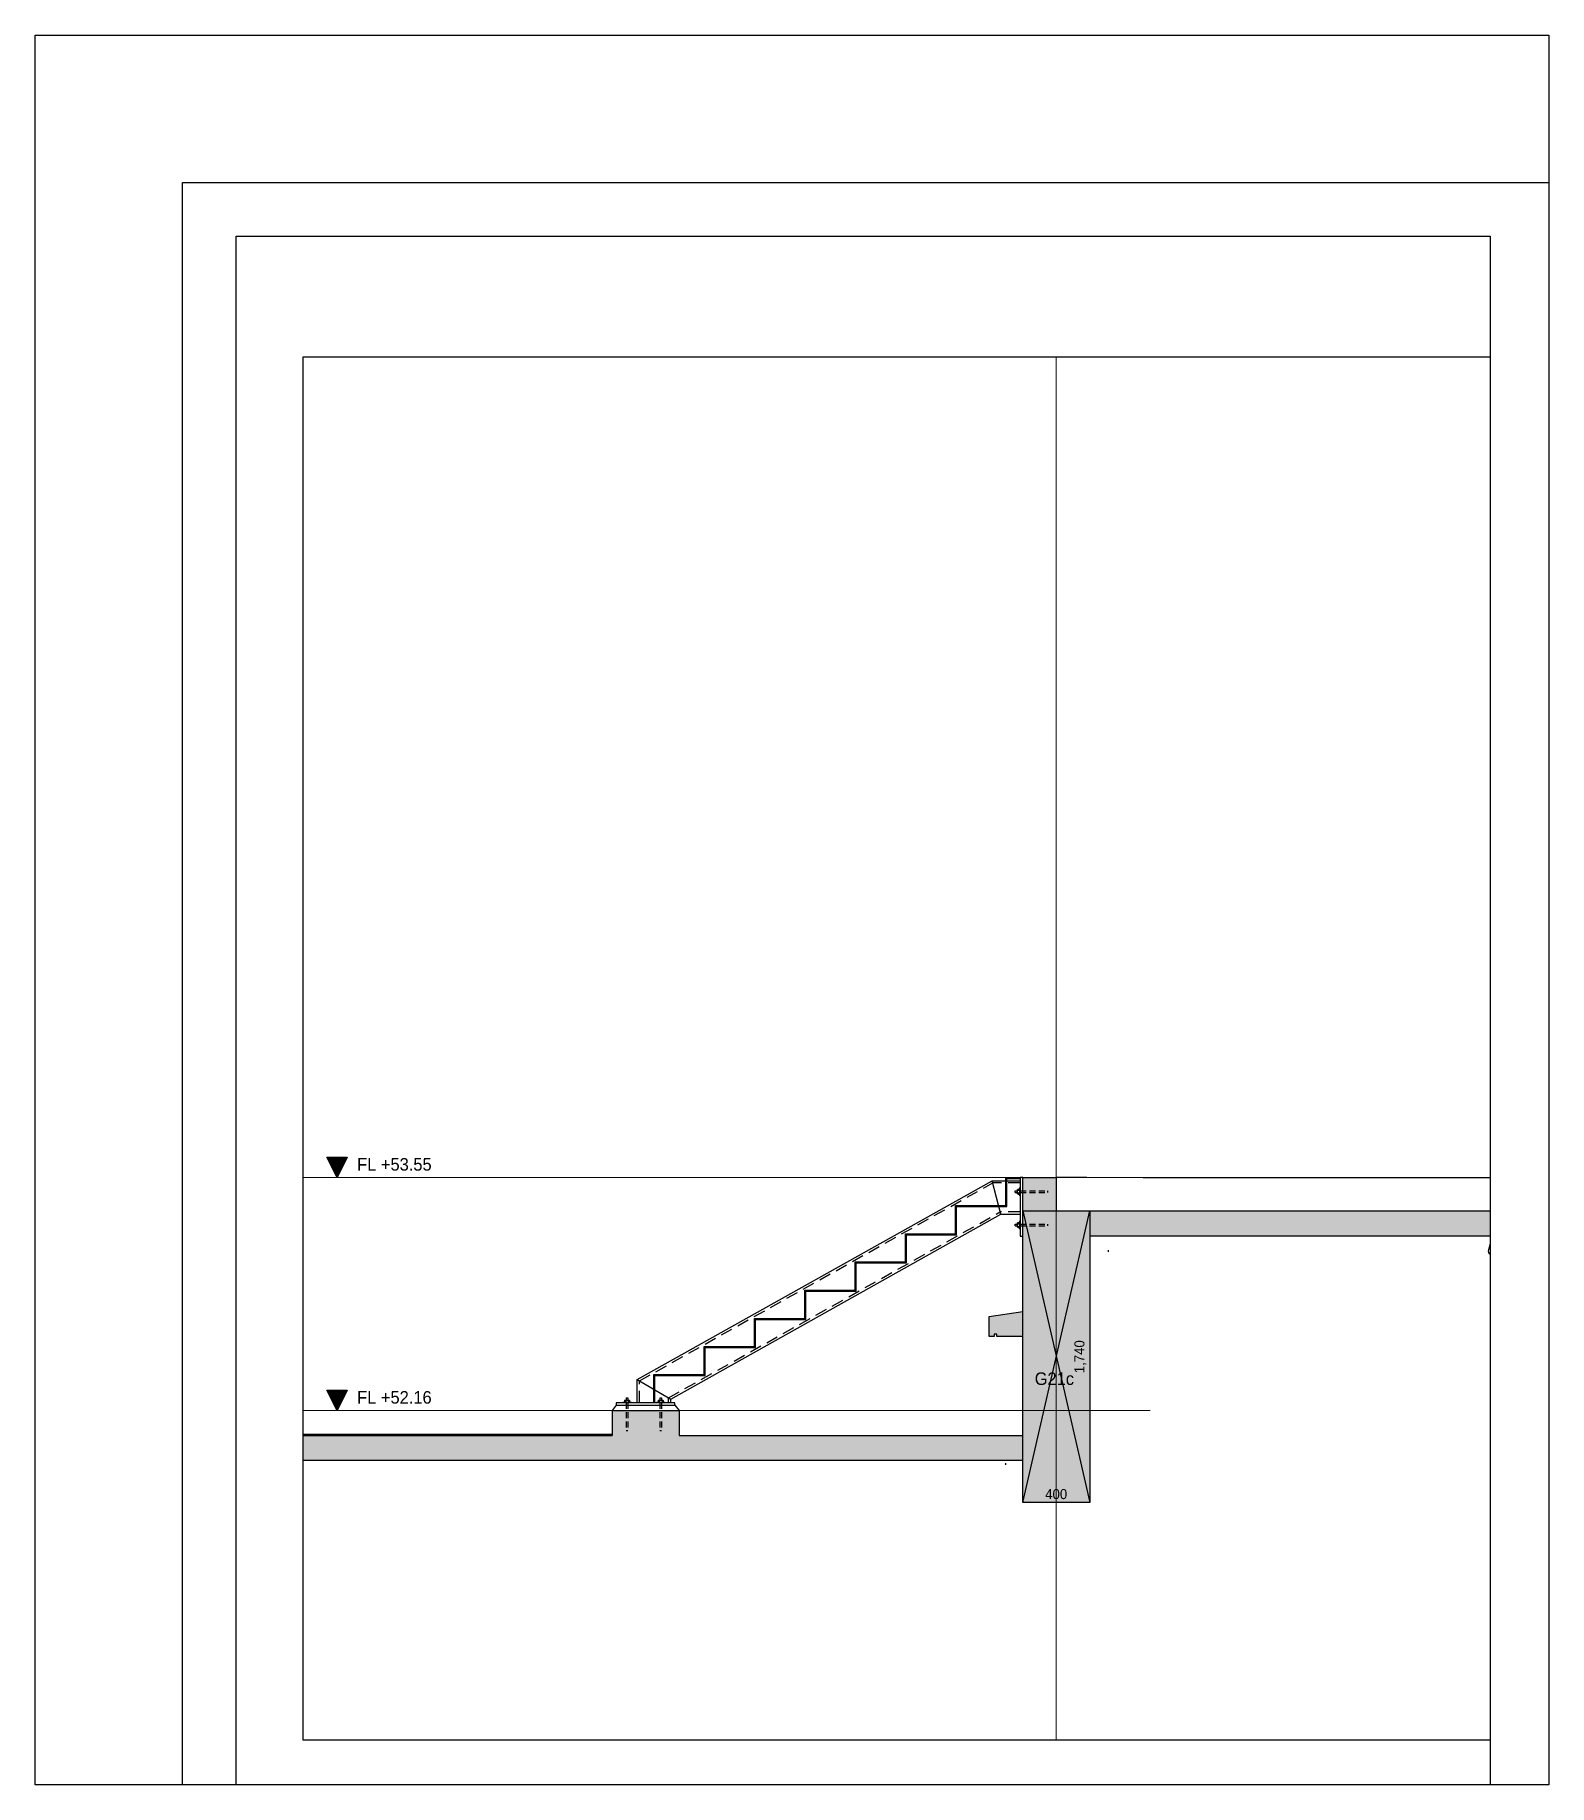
# Model space of a CAD drawing. Header units: millimetres. Extents: x 0 to 159189, y 0 to 10440.
# Drawn here: x 150156 to 159189, y 0 to 10440 of the extents above; entities that cross this region are included whole.
import ezdxf
from ezdxf.enums import TextEntityAlignment as Align

# ---------------------------------------------------------------- set-up
doc = ezdxf.new("R2010")
doc.units = ezdxf.units.MM
doc.header["$LTSCALE"] = 40
doc.linetypes.add('HID', pattern=[2.8, 1.8, -1])
doc.linetypes.add('HIDDEN', pattern=[9.525, 6.35, -3.175])
doc.layers.get('Defpoints').update_dxf_attribs({"color": 161})
for name, color, linetype in [('A-CON', 2, 'Continuous'), ('A-DIM', 7, 'Continuous'), ('A-FIN', 6, 'Continuous'), ('A-FIN-8', 8, 'Continuous'), ('A-WP', 1, 'HID'), ('EL', 2, 'Continuous'), ('ISL', 251, 'Continuous'), ('OU', 5, 'HIDDEN'), ('STEEL', 3, 'Continuous'), ('구조SOLID', 253, 'Continuous')]:
    doc.layers.add(name, color=color, linetype=linetype)
doc.layers.add('AS-HIDLINE', color=205, linetype='Continuous', plot=False)
doc.layers.add('NOPLOT', color=191, linetype='Continuous', plot=False)
doc.layers.add('CEN', color=1, linetype='Continuous', lineweight=9)
doc.styles.add('Gdim', font='Dotum.ttf')
doc.styles.add('Gtx', font='Dotum.ttf')
doc.dimstyles.new('G-Xdim', dxfattribs={"dimscale": 30, "dimtxt": 2, "dimasz": 1, "dimexe": 1.2, "dimexo": 1.2, "dimgap": 0, "dimtad": 1, "dimdec": 1, "dimdsep": 46, "dimlunit": 6, "dimtxsty": 'Gdim', "dimcen": 1, "dimse1": 1, "dimse2": 1, "dimsd1": 1, "dimsd2": 1, "dimclrd": 1, "dimclre": 1, "dimclrt": 256, "dimadec": 0, "dimazin": 0, "dimtfac": 1, "dimtdec": 1, "dimtix": 1, "dimtmove": 2, "dimatfit": 1, "dimfxl": 0, "dimtolj": 1, "dimlwd": -1, "dimlwe": -1, "dimarcsym": 0})

msp = doc.modelspace()

# ---------------------------------------------------------------- texts
at = {"layer": 'AS-HIDLINE', "color": 1, "linetype": 'Continuous', "style": 'Gtx'}
msp.add_text('G21c', height=75, dxfattribs=at).set_placement((156238, 2424), align=Align.MIDDLE_CENTER)
at = {"layer": 'NOPLOT', "style": 'Gdim'}
for s, p in [('FL +53.55', (152078, 3665)), ('FL +52.16', (152078, 2275))]:
    msp.add_text(s, height=75, dxfattribs=at).set_placement(p)

# ---------------------------------------------------------------- blocks, each defined once
blk = doc.blocks.new('A$Cd2048623')
at = {"layer": 'NOPLOT'}
for points in [[(8513, 10520), (8513, 80), (-520, 80), (-520, 10520), (8513, 10520)], [(360, 80), (360, 9640), (8513, 9640)], [(680, 80), (680, 9320), (8163, 9320), (8163, 80)], [(1080, 347), (1080, 8601), (8163, 8601), (8163, 347)]]:
    blk.add_lwpolyline(points, dxfattribs=at)
blk.add_lwpolyline([(1080, 347), (1080, 8601), (8163, 8601), (8163, 347)], close=True, dxfattribs=at)
blk = doc.blocks.new('*D33')
at = {"layer": 'Defpoints', "color": 0, "linetype": 'Continuous', "transparency": 16777216}
for p in [(-400, -1740), (0, -1720), (0, -1740)]:
    blk.add_point(p, dxfattribs=at)
at = {"layer": 'AS-HIDLINE', "linetype": 'Continuous', "transparency": 16777216, "insert": (-200, -1690), "char_height": 60, "attachment_point": 5, "style": 'Gdim'}
blk.add_mtext('\\A1;400', dxfattribs=at)
blk = doc.blocks.new('*D34')
at = {"layer": 'Defpoints', "color": 0, "linetype": 'Continuous', "transparency": 16777216}
for p in [(0, 0), (-20, 0), (0, -1740)]:
    blk.add_point(p, dxfattribs=at)
at = {"layer": 'AS-HIDLINE', "linetype": 'Continuous', "transparency": 16777216, "insert": (-56, -870), "char_height": 60, "attachment_point": 5, "rotation": 90, "style": 'Gdim'}
blk.add_mtext('\\A1;1,740', dxfattribs=at)
blk = doc.blocks.new('A$C68917142')
at = {"layer": 'EL', "color": 5}
for p, q in [((-25, 0), (25, 0)), ((-25, 0), (-25, -3)), ((-15, 10), (-13, 12)), ((-15, 10), (-15, 0)), ((-13, 12), (13, 12)), ((-8, 10), (-10, 12)), ((-8, 10), (-6, 12)), ((-8, 10), (-8, 0)), ((-5, 27), (5, 27)), ((-5, 27), (-5, 12)), ((5, 27), (5, 12)), ((8, 10), (6, 12)), ((8, 10), (10, 12)), ((8, 10), (8, 0)), ((15, 10), (13, 12)), ((15, 10), (15, 0)), ((25, 0), (25, -3))]:
    blk.add_line(p, q, dxfattribs=at)
at = {"layer": 'OU', "linetype": 'HID', "ltscale": 0.5}
for p, q in [((-5, -3), (-5, -168)), ((5, -3), (5, -168))]:
    blk.add_line(p, q, dxfattribs=at)
at = {"layer": 'OU'}
blk.add_line((-5, -168), (5, -168), dxfattribs=at)
blk = doc.blocks.new('*U31')
at = {"layer": 'AS-HIDLINE', "linetype": 'Continuous'}
for p, q in [((-400, -1740), (0, 0)), ((-400, 0), (0, -1740))]:
    blk.add_line(p, q, dxfattribs=at)
blk.add_lwpolyline([(-400, -1740), (-400, 0), (0, 0), (0, -1740)], close=True, dxfattribs=at)
dim = blk.add_linear_dim(base=(-19.87, 0), p1=(0, -1740), p2=(0, 0), angle=90, dimstyle='G-Xdim', override={"dimtxsty": 'Gdim'}, dxfattribs=at)
dim.commit()
dim.dimension.update_dxf_attribs({"geometry": '*D34', "text_midpoint": (-55.69, -870)})
dim = blk.add_linear_dim(base=(0, -1720.06), p1=(-400, -1740), p2=(0, -1740), dimstyle='G-Xdim', override={"dimtxsty": 'Gdim'}, dxfattribs=at)
dim.commit()
dim.dimension.update_dxf_attribs({"geometry": '*D33', "text_midpoint": (-200, -1690.02)})

# ---------------------------------------------------------------- hatches: boundary and pattern name
at = {"layer": 'NOPLOT'}
for points in [[(152018, 3745), (151898, 3745), (151958, 3625)], [(152018, 2355), (151898, 2355), (151958, 2235)]]:
    msp.add_hatch(color=256, dxfattribs=at).paths.add_polyline_path(points)
at = {"layer": '구조SOLID'}
h = msp.add_hatch(color=256, dxfattribs=at)
h.dxf.hatch_style = 1
h.paths.add_polyline_path([(156449, 3275), (158839, 3275), (158839, 3425), (156249, 3425), (156249, 3625), (156049, 3625), (156049, 2825), (155849, 2795), (155849, 2675), (155879, 2675), (155879, 2690), (155894, 2690), (155894, 2675), (156049, 2675), (156049, 2085), (153999, 2085), (153999, 2235), (153599, 2235), (153599, 2085), (151756, 2085), (151756, 1935), (156049, 1935), (156049, 1685), (156449, 1685)])

# ---------------------------------------------------------------- linework, layer by layer
at = {"layer": 'A-CON'}
for p, q in [((156049, 2825), (156049, 3625)), ((156049, 3625), (156249, 3625)), ((156249, 3625), (156249, 3425)), ((156249, 3425), (158839, 3425)), ((158839, 3275), (156449, 3275)), ((156449, 3275), (156449, 1685)), ((155849, 2795), (156049, 2825)), ((155849, 2675), (155849, 2795)), ((155879, 2675), (155849, 2675)), ((155894, 2690), (155879, 2690)), ((155879, 2690), (155879, 2675)), ((155894, 2675), (155894, 2690)), ((156049, 2675), (155894, 2675)), ((156049, 2085), (156049, 2675)), ((153599, 2235), (153999, 2235)), ((153599, 2235), (153599, 2085)), ((153999, 2235), (153999, 2085)), ((151756, 2085), (153599, 2085)), ((153999, 2085), (156049, 2085)), ((156049, 1935), (151756, 1935)), ((156049, 1685), (156049, 1935)), ((156449, 1685), (156049, 1685))]:
    msp.add_line(p, q, dxfattribs=at)
at = {"layer": 'A-FIN'}
for p, q in [((156431, 3625), (156249, 3625)), ((156767, 3625), (158839, 3625)), ((153624, 2265), (153599, 2235)), ((153974, 2265), (153999, 2235))]:
    msp.add_line(p, q, dxfattribs=at)
at = {"layer": 'A-FIN-8'}
msp.add_line((151756, 2093), (153599, 2093), dxfattribs=at)
at = {"layer": 'A-WP', "ltscale": 0.3}
msp.add_line((151756, 2088), (153599, 2088), dxfattribs=at)
at = {"layer": 'CEN'}
for p, q in [((156249, 267, 0), (156249, 8521, 0)), ((151756, 2235), (156810, 2235))]:
    msp.add_line(p, q, dxfattribs=at)
msp.add_lwpolyline([(158839, 3625), (151756, 3625)], dxfattribs=at)
at = {"layer": 'ISL'}
for points in [[(156559, 3190, -0.103869), (156559, 3181)], [(158839, 3229), (158828, 3192, 0.384465), (158839, 3167, 0.384465)], [(155949, 1911, -0.098341), (155949, 1919)]]:
    msp.add_lwpolyline(points, format="xyb", dxfattribs=at)
at = {"layer": 'NOPLOT'}
for points in [[(151958, 3625), (151898, 3745), (152018, 3745), (151958, 3625)], [(151958, 2235), (151898, 2355), (152018, 2355), (151958, 2235)]]:
    msp.add_lwpolyline(points, dxfattribs=at)
at = {"layer": 'STEEL', "color": 9, "linetype": 'HID'}
for p, q in [((153763, 2411), (155870, 3592)), ((156034, 3592), (155870, 3592)), ((153936, 2310), (155915, 3419)), ((156034, 3419), (155915, 3419)), ((153763, 2280), (153763, 2411)), ((153936, 2280), (153936, 2310))]:
    msp.add_line(p, q, dxfattribs=at)
at = {"layer": 'STEEL', "color": 4}
for p, q in [((155918, 3405, 0), (155866, 3605)), ((153749, 2419), (153949, 2302))]:
    msp.add_line(p, q, dxfattribs=at)
for points in [[(153749, 2280), (153749, 2419), (155866, 3605), (156034, 3605)], [(153949, 2280), (153949, 2302), (155918, 3405), (156034, 3405)]]:
    msp.add_lwpolyline(points, dxfattribs=at)
at = {"layer": 'STEEL'}
for points in [[(153849, 2280), (153849, 2448), (154149, 2448), (154149, 2616), (154449, 2616), (154449, 2784), (154749, 2784), (154749, 2953), (155049, 2953), (155049, 3121), (155349, 3121), (155349, 3289), (155649, 3289), (155649, 3457), (155949, 3457), (155949, 3625), (156034, 3625)], [(153855, 2280), (153855, 2442), (154155, 2442), (154155, 2610), (154455, 2610), (154455, 2778), (154755, 2778), (154755, 2947), (155055, 2947), (155055, 3115), (155355, 3115), (155355, 3283), (155655, 3283), (155655, 3451), (155955, 3451), (155955, 3619), (156034, 3619)]]:
    msp.add_lwpolyline(points, dxfattribs=at)
at = {"layer": 'STEEL', "elevation": 0}
for points in [[(156034, 3625), (156034, 3275), (156049, 3275), (156049, 3625)], [(153624, 2265), (153974, 2265), (153974, 2280), (153624, 2280)]]:
    msp.add_lwpolyline(points, close=True, dxfattribs=at)

# ---------------------------------------------------------------- block references
at = {"layer": 'A-DIM', "rotation": 90}
for p in [(156031, 3540), (156031, 3340)]:
    msp.add_blockref('A$C68917142', p, dxfattribs=at)
at = {"layer": 'A-DIM'}
for p in [(153689, 2283), (153889, 2283)]:
    msp.add_blockref('A$C68917142', p, dxfattribs=at)
at = {"layer": 'AS-HIDLINE', "linetype": 'Continuous'}
msp.add_blockref('*U31', (156449, 3425), dxfattribs=at)
at = {"layer": 'NOPLOT'}
msp.add_blockref('A$Cd2048623', (150676, -80), dxfattribs=at)

msp.set_redraw_order([(e.dxf.handle, doc.entitydb.next_handle()) for e in msp.query("TEXT MTEXT ATTDEF DIMENSION ARC_DIMENSION")])  # texts and dimensions are drawn at this point

doc.saveas('drawing.dxf')
